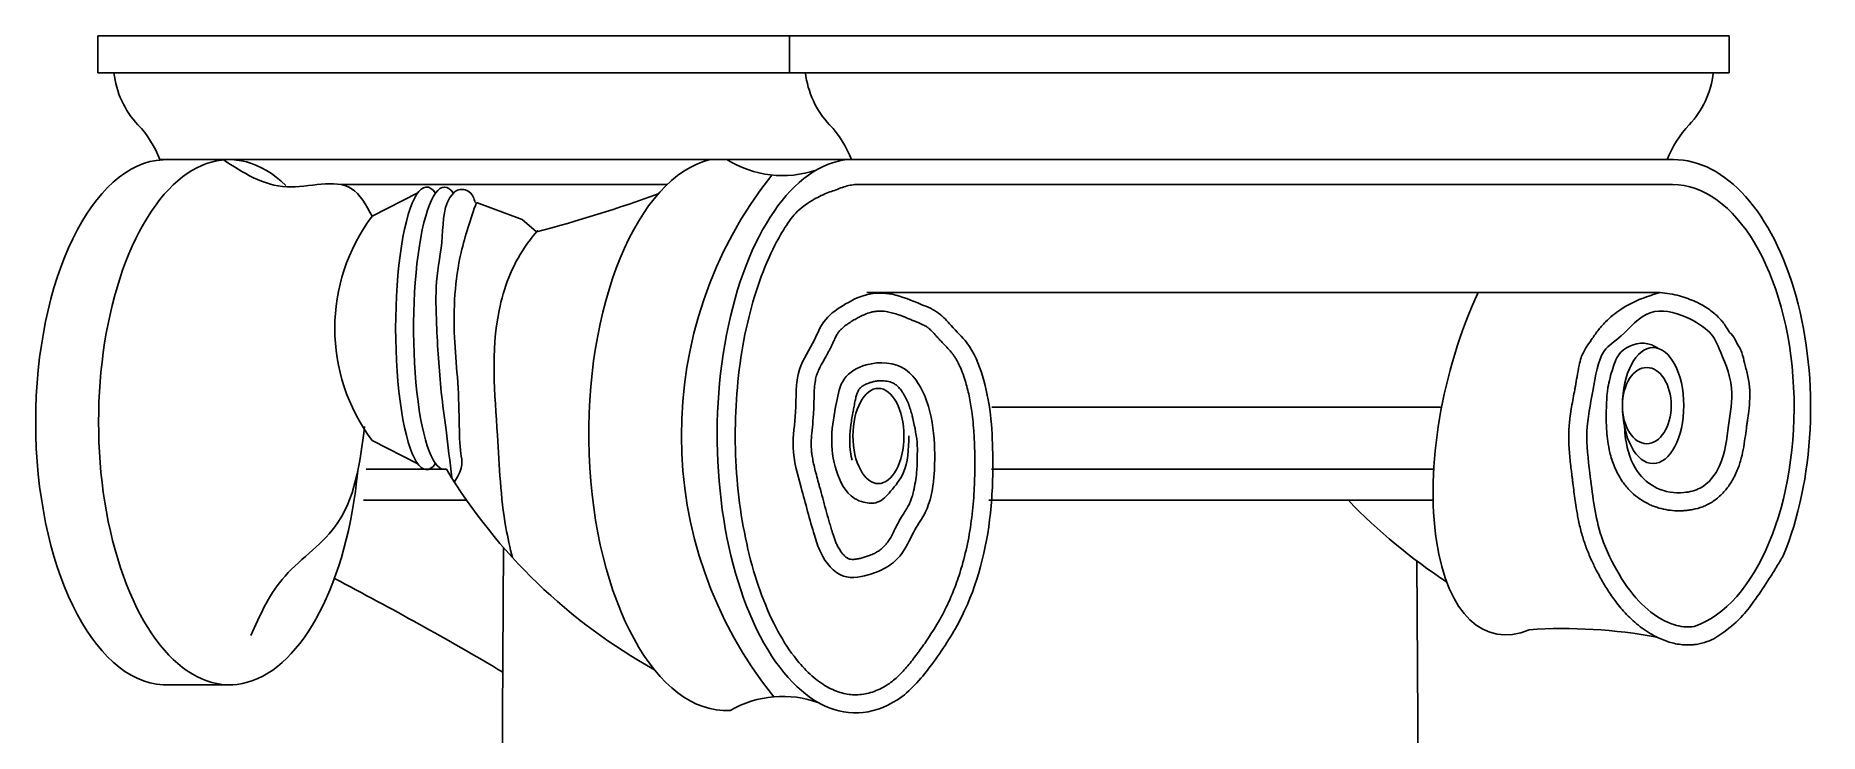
# Model space of a CAD drawing. Header units: millimetres. Extents: x -35 to 956, y 0 to 4692.
# Drawn here: x -35 to 955, y 4305 to 4692 of the extents above; entities that cross this region are included whole.
import ezdxf

# ---------------------------------------------------------------- set-up
doc = ezdxf.new("R2010")
doc.units = ezdxf.units.MM
doc.layers.add('ceco.net 394', color=7, linetype='Continuous')

msp = doc.modelspace()

# ---------------------------------------------------------------- linework, layer by layer
at = {"layer": 'ceco.net 394'}
for p, q in [((494.03, 4691.85), (0, 4691.85)), ((0, 4691.85), (0, 4671.25)), ((383.51, 4691.85), (383.51, 4671.25)), ((494.03, 4691.85), (904.6, 4691.85)), ((904.6, 4691.85), (904.6, 4671.25)), ((383.51, 4671.25), (0, 4671.25)), ((494.03, 4671.25), (383.51, 4671.25)), ((494.03, 4671.25), (904.6, 4671.25)), ((873.68, 4623.19), (34.33, 4623.19)), ((494.03, 4623.19), (417.84, 4623.19)), ((315.58, 4609.32), (134.94, 4609.32)), ((419.61, 4609.32), (873.14, 4609.32)), ((177.37, 4604.71), (152.02, 4591.79)), ((209.86, 4599.44), (235.19, 4589.96)), ((235.19, 4589.96), (243.24, 4583.12)), ((866.24, 4549.48), (426.35, 4549.48)), ((745.09, 4485.89), (495.68, 4485.89)), ((177.37, 4454.62), (152.02, 4467.55)), ((193.29, 4451.56), (148.75, 4451.56)), ((740.75, 4451.56), (495.55, 4451.56)), ((204.44, 4434.4), (147.22, 4434.4)), ((739.9, 4434.4), (494.03, 4434.4)), ((224.95, 4408.14), (198.26, 387.87)), ((731.32, 4400.75), (757.96, 387.87)), ((36.07, 4332.13), (74.77, 4332.13))]:
    msp.add_line(p, q, dxfattribs=at)
for centre, radius, start, end in [((58.78, 4676.95), 50.27, 186.50937, 223.29892), ((442.3, 4676.95), 50.27, 186.50937, 223.29892), ((845.82, 4676.95), 50.27, 316.70108, 353.49063), ((845.82, 4676.95), 50.27, 316.70108, 353.49063), ((-20.79, 4601.97), 59.06, 21.06017, 43.29892), ((362.73, 4601.97), 59.06, 21.06017, 43.29892), ((925.39, 4601.97), 59.06, 136.70108, 158.93983), ((379.71, 4672.68), 58.35, 237.99197, 288.55358), ((554.89, 4470.7), 231.37, 141.53166, 218.87181), ((51.6, 5314.55), 756.12, 284.68168, 290.0405), ((234.95, 4529.67), 103.62, 143.16411, 216.83589), ((459.34, 4612.28), 310.83, 211.13534, 240.99775), ((917.95, 4649.31), 310.83, 223.74318, 236.83103), ((-803.66, 2597.5, 0), 2022.5, 59.44566, 62.47224), ((812.63, 4079.09), 284.2, 79.47823, 93.83878), ((379.71, 4267.35), 58.35, 69.75775, 120)]:
    msp.add_arc(centre, radius, start, end, dxfattribs=at)
for centre, major_axis, ratio, start_param, end_param in [((72.82, 4477.63), (0.06, -145.55), 0.497992, 2.693562, 7.666264), ((37.94, 4477.63), (0.06, -145.55), 0.497992, 3.166518, 6.256662), ((348.48, 4471.04), (0.06, -153.21), 0.497992, 3.25915, 6.309312), ((419.8, 4469.98), (-0.4, 153.42), 0.498087, 0.050331, 3.486023), ((873.68, 4485.89), (0, -137.31), 0.553793, 7.211658, 9.424778), ((873.14, 4485.89), (0, -123.43), 0.546433, 6.463241, 9.424778), ((804.62, 4485.89), (30.54, 125.35), 0.45107, 1.151719, 3.46443)]:
    msp.add_ellipse(centre, major_axis=major_axis, ratio=ratio, start_param=start_param, end_param=end_param, dxfattribs=at)
at = {"layer": 'ceco.net 394', "extrusion": (0, 0, -1)}
for centre, major_axis, start_param, end_param in [((182.24, 4529.67), (0, -78.27), 5.990031, 9.717933), ((192.16, 4529.67), (0, 78.27), 3.07611, 6.57634)]:
    msp.add_ellipse(centre, major_axis=major_axis, ratio=0.219272, start_param=start_param, end_param=end_param, dxfattribs=at)
for centre, major_axis, ratio in [((862.38, 4486.86), (0, -32.15), 0.529382), ((858.89, 4486.86), (0, -21.11), 0.640736), ((432.77, 4470.01), (0, -26.39), 0.535557)]:
    msp.add_ellipse(centre, major_axis=major_axis, ratio=ratio, dxfattribs=at)
at = {"layer": 'ceco.net 394'}
for points in [[(152.02, 4591.79), (140.46, 4607.21), (104.72, 4608.12), (69.41, 4623.19)], [(209.23, 4599.4), (206.09, 4605.14), (199.29, 4606.19), (197.12, 4604.6), (190.92, 4580.58), (187.79, 4555.5), (187.79, 4531.99), (190.4, 4494.37), (193.02, 4473.46), (196.2, 4446.83)], [(147.88, 4475.32), (131.43, 4419.73), (102.07, 4390.41), (84.79, 4359.48)], [(451.87, 4479.77), (454.34, 4464.6), (454.34, 4458.46), (454, 4449.93), (452.28, 4439.37)]]:
    msp.add_spline(points, degree=3, dxfattribs=at)
for points, knots in [([(419.61, 4609.32), (417.37, 4609.09), (415.1, 4608.58), (410.5, 4606.98), (408.16, 4605.89), (403.52, 4604.61), (400.67, 4602.97), (395.62, 4600.56), (391.56, 4597.6), (386.25, 4593.18), (383.96, 4590.12), (379.55, 4583.37), (377.41, 4579.69), (372.26, 4569.66), (369.38, 4562.92), (364.25, 4548.39), (362.01, 4540.6), (358.25, 4524.25), (356.75, 4515.69), (354.53, 4498.14), (353.83, 4489.13), (353.25, 4471), (353.38, 4461.88), (354.46, 4443.83), (355.41, 4434.91), (358.11, 4417.61), (359.85, 4409.22), (364.04, 4393.29), (366.49, 4385.75), (372, 4371.78), (375.05, 4365.36), (381.58, 4353.89), (385.06, 4348.84), (391.39, 4341.3), (394.19, 4338.48), (399.8, 4333.77), (402.61, 4331.88), (408.14, 4328.98), (410.86, 4327.96), (416.2, 4326.71), (418.82, 4326.47), (424.09, 4326.73), (426.74, 4327.22), (432.13, 4329.02), (434.88, 4330.32), (438.47, 4332.59), (439.29, 4333.15), (440.12, 4333.74)], [0.050331, 0.050331, 0.050331, 0.050331, 0.169771, 0.169771, 0.289211, 0.289211, 0.408651, 0.408651, 0.528091, 0.528091, 0.647531, 0.647531, 0.766971, 0.766971, 0.950638, 0.950638, 1.134305, 1.134305, 1.317972, 1.317972, 1.501639, 1.501639, 1.685306, 1.685306, 1.868973, 1.868973, 2.05264, 2.05264, 2.236307, 2.236307, 2.419974, 2.419974, 2.603641, 2.603641, 2.743814, 2.743814, 2.883987, 2.883987, 3.024159, 3.024159, 3.164332, 3.164332, 3.304505, 3.304505, 3.444678, 3.444678, 3.486023, 3.486023, 3.486023, 3.486023]), ([(209.86, 4599.44), (206.7, 4590.28), (198.42, 4566.21), (196.56, 4532.96), (199.57, 4501.89), (200.47, 4479.92), (200.42, 4459.72), (203.16, 4452.9), (197.64, 4444.56)], [0, 0, 0, 0, 29.00697, 76.177631, 98.180172, 122.761673, 142.102585, 158.671815, 158.671815, 158.671815, 158.671815]), ([(243.24, 4583.12), (245.74, 4586.06), (232.24, 4571.3), (216.59, 4529.6), (221.69, 4476.26), (223.48, 4430.34), (228.47, 4408.13), (229.86, 4402.63)], [0, 0, 0, 0, 21.925623, 59.759268, 128.93148, 180.314491, 197.340258, 197.340258, 197.340258, 197.340258]), ([(449.68, 4470.01), (449.52, 4462.75), (449.27, 4451.26), (440.31, 4440.07), (433.34, 4432.28), (425.18, 4432.78), (415.4, 4436.76), (408.28, 4450.87), (405.9, 4469.58), (409.12, 4486.48), (412.24, 4502.96), (428.02, 4511.94), (446.08, 4510.62), (456.2, 4498.17), (462.24, 4483.07), (464.32, 4465.35), (463.82, 4445.61), (461.05, 4429.81), (452.08, 4417.32), (447.68, 4406.24), (439.11, 4397.62), (427.98, 4392.79), (411.65, 4389.37), (401.06, 4402.88), (395.57, 4420.4), (390.43, 4439.86), (384, 4462.7), (387.84, 4484.47), (386.18, 4505.91), (396.79, 4520.92), (401.92, 4534.55), (412.75, 4542.53), (426.35, 4549.48), (441.13, 4549.48), (454.74, 4543.56), (466.51, 4538.98), (473.65, 4530.22), (484.19, 4520.38), (494.27, 4496.09), (496.81, 4463.65), (495.53, 4418.43), (485.3, 4377.67), (464.63, 4345.69), (452.69, 4330.83), (445.98, 4325.64)], [0, 0, 0, 0, 20.888878, 33.086623, 42.677059, 50.083483, 55.746301, 73.978859, 92.874239, 112.20072, 125.964519, 140.46195, 162.401442, 173.502286, 186.762104, 210.950645, 226.188969, 246.350888, 257.475108, 271.893026, 281.745847, 292.851122, 308.58947, 326.75788, 336.946971, 364.508105, 387.126979, 406.754621, 430.356293, 448.849955, 460.142696, 473.473205, 486.999109, 501.376299, 517.706245, 528.232747, 538.085569, 551.031353, 571.280477, 614.736145, 647.837328, 707.234643, 736.952244, 762.518682, 762.518682, 762.518682, 762.518682]), ([(866.24, 4549.48), (862.88, 4548.47), (855.28, 4546.18), (844.82, 4540.99), (836.92, 4534.37), (831.67, 4528.55), (828.4, 4523.46), (825.28, 4519.56), (823.76, 4516.06), (822.77, 4514.37), (822.41, 4513.58)], [0, 0, 0, 0, 10.502548, 23.80998, 34.682146, 41.229041, 47.237293, 52.843574, 56.071397, 58.673731, 58.673731, 58.673731, 58.673731]), ([(846.54, 4475.11), (846.65, 4472.88), (847.4, 4464.21), (851.4, 4450.83), (864.25, 4439.7), (877.56, 4437.76), (891.23, 4440.96), (902.01, 4455.13), (903.76, 4475.08), (908.14, 4498.5), (898.82, 4518.16), (895.69, 4526.99), (880.3, 4537.36), (858.92, 4542.11), (845.47, 4524.64), (832.48, 4517.65), (829.44, 4495.68), (824.31, 4472.41), (827.88, 4445.96), (830.59, 4419.47), (841.47, 4395.77), (853.04, 4378.61), (866.27, 4367.9), (877.69, 4364), (883.29, 4364.2), (885.22, 4364.46)], [9.834456, 9.834456, 9.834456, 9.834456, 16.544158, 35.886951, 49.964934, 65.057072, 74.4863, 90.893061, 113.745181, 134.465644, 160.344605, 177.379526, 193.914452, 213.917983, 235.553487, 252.569761, 278.022233, 300.573032, 323.765039, 357.315356, 379.884739, 401.21356, 418.906662, 430.154815, 436.096594, 436.096594, 436.096594, 436.096594]), ([(866.24, 4549.48), (869.9, 4549.04), (876.76, 4548.22), (883.08, 4545.57), (886.09, 4544.38)], [0, 0, 0, 0, 10.979216, 20.583828, 20.583828, 20.583828, 20.583828]), ([(904.57, 4527.68), (903.93, 4528.89), (903.21, 4530.1), (902.09, 4531.72), (901.79, 4532.13), (901.18, 4532.94), (900.86, 4533.33), (899.9, 4534.47), (899.23, 4535.2), (896.82, 4537.61), (894.96, 4539.11), (891.11, 4541.75), (889.11, 4542.9), (886.75, 4544.07), (886.42, 4544.23), (886.09, 4544.38)], [173.849383, 173.849383, 173.849383, 173.849383, 176.97134, 176.97134, 178.043331, 178.043331, 179.115322, 179.115322, 181.259303, 181.259303, 186.573894, 186.573894, 191.888486, 191.888486, 192.74486, 192.74486, 192.74486, 192.74486]), ([(452.28, 4439.37), (452.03, 4438.25), (451.74, 4437.17), (451.16, 4435.35), (450.89, 4434.58), (450.35, 4433.25), (450.09, 4432.67), (449.62, 4431.72), (449.4, 4431.31), (448.93, 4430.46), (448.67, 4430.02), (447.84, 4428.63), (447.21, 4427.63), (445.84, 4425.44), (445.11, 4424.26), (443.65, 4421.68), (443, 4420.43), (441.81, 4418.08), (441.26, 4416.98), (440.21, 4414.94), (439.71, 4414.01), (438.96, 4412.73), (438.71, 4412.32), (438.15, 4411.47), (437.86, 4411.06), (437.22, 4410.23), (436.88, 4409.83), (435.83, 4408.66), (435.07, 4407.94), (433.96, 4407.04), (433.63, 4406.8), (432.97, 4406.34), (432.63, 4406.12), (431.55, 4405.47), (430.77, 4405.06), (429.06, 4404.28), (428.13, 4403.9), (426.75, 4403.41), (426.39, 4403.29), (425.25, 4402.91), (424.51, 4402.68), (423.06, 4402.28), (422.36, 4402.11), (420.79, 4401.79), (419.96, 4401.67), (418.51, 4401.58), (417.91, 4401.6), (417.25, 4401.68), (417.08, 4401.71), (416.83, 4401.77), (416.74, 4401.79), (416.58, 4401.84), (416.52, 4401.86), (416.38, 4401.91), (416.3, 4401.94), (416.07, 4402.05), (415.89, 4402.14), (415.33, 4402.48), (414.89, 4402.79), (413.96, 4403.62), (413.46, 4404.14), (412.46, 4405.32), (411.97, 4406), (411.02, 4407.45), (410.57, 4408.22), (409.83, 4409.67), (409.52, 4410.32), (408.94, 4411.69), (408.66, 4412.4), (408.14, 4413.87), (407.88, 4414.63), (407.45, 4415.99), (407.27, 4416.57), (406.94, 4417.66), (406.79, 4418.17), (406.49, 4419.17), (406.34, 4419.67), (405.9, 4421.18), (405.61, 4422.19), (404.74, 4425.23), (404.16, 4427.28), (402.45, 4433.46), (401.32, 4437.64), (399.97, 4442.62), (399.77, 4443.36), (399.15, 4445.6), (398.75, 4447.07), (397.98, 4449.94), (397.62, 4451.35), (396.71, 4455.18), (396.23, 4457.54), (395.8, 4460.62), (395.71, 4461.45), (395.61, 4462.73), (395.58, 4463.2), (395.54, 4464.05), (395.53, 4464.43), (395.51, 4465.22), (395.51, 4465.62), (395.53, 4466.84), (395.56, 4467.68), (395.73, 4470.52), (395.93, 4472.64), (396.39, 4477.16), (396.63, 4479.56), (396.83, 4482.59), (396.86, 4483.09), (396.9, 4484.06), (396.92, 4484.54), (396.98, 4485.98), (397, 4486.91), (397.07, 4489.65), (397.1, 4491.4), (397.2, 4494.7), (397.28, 4496.25), (397.55, 4499.12), (397.74, 4500.44), (398.1, 4502.14), (398.22, 4502.63), (398.42, 4503.31), (398.48, 4503.53), (398.68, 4504.17), (398.84, 4504.6), (399.2, 4505.52), (399.4, 4505.99), (400.19, 4507.7), (400.88, 4509.02), (402.45, 4511.88), (403.34, 4513.42), (404.57, 4515.64), (404.88, 4516.22), (405.51, 4517.41), (405.83, 4518.02), (406.28, 4518.93), (406.42, 4519.22), (406.7, 4519.79), (406.83, 4520.07), (407.21, 4520.89), (407.46, 4521.41), (408.15, 4522.92), (408.57, 4523.83), (409.36, 4525.41), (409.73, 4526.1), (410.2, 4526.86), (410.33, 4527.05), (410.57, 4527.4), (410.68, 4527.56), (410.94, 4527.89), (411.08, 4528.06), (411.52, 4528.58), (411.86, 4528.93), (412.99, 4530.02), (413.91, 4530.77), (415.54, 4531.95), (416.15, 4532.37), (417.2, 4533.06), (417.64, 4533.33), (418.47, 4533.85), (418.86, 4534.08), (419.62, 4534.54), (420.01, 4534.76), (421.16, 4535.41), (421.91, 4535.82), (424.16, 4536.95), (425.61, 4537.58), (427.46, 4538.22), (427.94, 4538.37), (428.74, 4538.59), (429.08, 4538.67), (429.75, 4538.82), (430.09, 4538.88), (431.1, 4539.05), (431.77, 4539.12), (433.97, 4539.26), (435.51, 4539.19), (437.6, 4538.88), (438.08, 4538.79), (439.05, 4538.59), (439.55, 4538.47), (441.09, 4538.08), (442.17, 4537.75), (445.11, 4536.75), (447.04, 4536), (449.79, 4534.88), (450.54, 4534.57), (451.68, 4534.1), (452.06, 4533.95), (452.77, 4533.66), (453.09, 4533.53), (453.72, 4533.27), (454.03, 4533.14), (454.93, 4532.78), (455.49, 4532.54), (457, 4531.89), (457.85, 4531.49), (458.9, 4530.93), (459.2, 4530.76), (459.73, 4530.43), (459.97, 4530.27), (460.32, 4530.01), (460.46, 4529.91), (460.75, 4529.67), (460.91, 4529.53), (461.39, 4529.1), (461.74, 4528.77), (462.74, 4527.75), (463.43, 4526.99), (464.55, 4525.74), (464.92, 4525.33), (465.57, 4524.61), (465.84, 4524.31), (466.39, 4523.72), (466.67, 4523.43), (467.48, 4522.57), (468, 4522.02), (469.54, 4520.43), (470.49, 4519.44), (472.22, 4517.56), (473, 4516.67), (473.84, 4515.59), (474.01, 4515.36), (474.36, 4514.9), (474.52, 4514.66), (475.03, 4513.93), (475.35, 4513.43), (476.3, 4511.88), (476.9, 4510.78), (478.78, 4506.92), (479.91, 4503.89), (481.32, 4499.31), (481.71, 4497.9), (482.44, 4495.08), (482.77, 4493.65), (483.69, 4489.35), (484.19, 4486.44), (485.13, 4479.6), (485.51, 4475.63), (485.97, 4468.39), (486.09, 4465.12), (486.21, 4460.13), (486.24, 4458.43), (486.26, 4455.04), (486.26, 4453.34), (486.22, 4448.27), (486.13, 4444.91), (485.74, 4436.58), (485.35, 4431.62), (484.21, 4421.75), (483.45, 4416.83), (481.57, 4407.28), (480.46, 4402.65), (478.12, 4394.49), (476.96, 4390.93), (474.64, 4384.65), (473.53, 4381.92), (471.49, 4377.36), (470.62, 4375.52), (468.77, 4371.88), (467.81, 4370.08), (464.77, 4364.71), (462.56, 4361.18), (458.66, 4355.38), (457.06, 4353.1), (454.56, 4349.67), (453.73, 4348.54), (452.05, 4346.33), (451.21, 4345.25), (448.65, 4342.09), (446.93, 4340.12), (443.44, 4336.55), (441.67, 4334.95), (439.87, 4333.56)], [236.20409, 236.20409, 236.20409, 236.20409, 240.369448, 240.369448, 243.607905, 243.607905, 246.268805, 246.268805, 248.135706, 248.135706, 250.002607, 250.002607, 253.73641, 253.73641, 257.470212, 257.470212, 261.204014, 261.204014, 264.937816, 264.937816, 268.671618, 268.671618, 270.637229, 270.637229, 272.967752, 272.967752, 275.298275, 275.298275, 279.95932, 279.95932, 281.874287, 281.874287, 283.789255, 283.789255, 287.61919, 287.61919, 291.449125, 291.449125, 292.803784, 292.803784, 295.513104, 295.513104, 298.222424, 298.222424, 301.937423, 301.937423, 305.652423, 305.652423, 307.18512, 307.18512, 308.26298, 308.26298, 309.151604, 309.151604, 310.040227, 310.040227, 311.817473, 311.817473, 315.291633, 315.291633, 318.765793, 318.765793, 322.239953, 322.239953, 325.714113, 325.714113, 328.564246, 328.564246, 331.414379, 331.414379, 334.202705, 334.202705, 336.207446, 336.207446, 337.829853, 337.829853, 339.452261, 339.452261, 342.697076, 342.697076, 349.186706, 349.186706, 362.165967, 362.165967, 364.450074, 364.450074, 369.018288, 369.018288, 373.586502, 373.586502, 381.749759, 381.749759, 384.804036, 384.804036, 386.593913, 386.593913, 388.091562, 388.091562, 389.589211, 389.589211, 392.584509, 392.584509, 399.393845, 399.393845, 406.203182, 406.203182, 407.50814, 407.50814, 408.813099, 408.813099, 411.423017, 411.423017, 416.642852, 416.642852, 421.862687, 421.862687, 427.082522, 427.082522, 429.291066, 429.291066, 430.342297, 430.342297, 432.444759, 432.444759, 434.547221, 434.547221, 439.781664, 439.781664, 445.016106, 445.016106, 446.811282, 446.811282, 448.583044, 448.583044, 449.401452, 449.401452, 450.219861, 450.219861, 451.856678, 451.856678, 455.130311, 455.130311, 458.403945, 458.403945, 459.570048, 459.570048, 460.764431, 460.764431, 461.958814, 461.958814, 464.34758, 464.34758, 469.105023, 469.105023, 471.619378, 471.619378, 473.278794, 473.278794, 474.692702, 474.692702, 476.106611, 476.106611, 478.934429, 478.934429, 484.590064, 484.590064, 486.655052, 486.655052, 488.179473, 488.179473, 489.703894, 489.703894, 492.752737, 492.752737, 499.515526, 499.515526, 501.506517, 501.506517, 503.497508, 503.497508, 507.47949, 507.47949, 513.877177, 513.877177, 516.209927, 516.209927, 517.36783, 517.36783, 518.34061, 518.34061, 519.313391, 519.313391, 521.258951, 521.258951, 524.854145, 524.854145, 526.526305, 526.526305, 528.171213, 528.171213, 529.230942, 529.230942, 530.29067, 530.29067, 532.410128, 532.410128, 535.922225, 535.922225, 537.488913, 537.488913, 538.577698, 538.577698, 539.666483, 539.666483, 541.844053, 541.844053, 546.199193, 546.199193, 550.554333, 550.554333, 551.730843, 551.730843, 552.907353, 552.907353, 555.260373, 555.260373, 559.966413, 559.966413, 570.962929, 570.962929, 575.746001, 575.746001, 580.529073, 580.529073, 590.095218, 590.095218, 602.741662, 602.741662, 612.916769, 612.916769, 618.162033, 618.162033, 623.407297, 623.407297, 633.897825, 633.897825, 649.471136, 649.471136, 665.044447, 665.044447, 680.003815, 680.003815, 691.936953, 691.936953, 701.443955, 701.443955, 708.082074, 708.082074, 714.720192, 714.720192, 727.996429, 727.996429, 736.667398, 736.667398, 741.004499, 741.004499, 745.3416, 745.3416, 754.015801, 754.015801, 762.518682, 762.518682, 762.518682, 762.518682]), ([(836.38, 4479.47), (836.4, 4485.3), (836.44, 4494.84), (839.76, 4507.13), (844.04, 4519.03), (856.91, 4522.95), (863.3, 4519.84), (865.03, 4518.61)], [0, 0, 0, 0, 17.363446, 28.387808, 38.354097, 53.96502, 60.402477, 60.402477, 60.402477, 60.402477]), ([(904.57, 4527.68), (904.65, 4527.6), (905.84, 4526.38), (907.49, 4524.4), (908.96, 4520.9), (910.96, 4518.19), (912.29, 4513.97), (913.06, 4511), (913.4, 4509.1)], [46.067987, 46.067987, 46.067987, 46.067987, 46.397477, 51.133355, 53.715493, 57.726518, 61.105365, 66.911394, 66.911394, 66.911394, 66.911394]), ([(822.41, 4513.58), (822.04, 4512.08), (821.71, 4510.59), (820.97, 4506.98), (820.58, 4504.89), (819.91, 4501.08), (819.61, 4499.35), (819.19, 4496.97), (819.06, 4496.28), (818.65, 4494.06), (818.36, 4492.52), (817.47, 4487.76), (816.87, 4484.45), (816.23, 4479.69), (816.07, 4478.35), (815.85, 4476.04), (815.78, 4475.08), (815.68, 4473.32), (815.64, 4472.52), (815.6, 4470.92), (815.59, 4470.13), (815.6, 4467.77), (815.64, 4466.22), (815.88, 4461.61), (816.16, 4458.62), (816.64, 4454.28), (816.81, 4452.87), (817.1, 4450.5), (817.22, 4449.54), (817.43, 4447.79), (817.53, 4447.01), (817.72, 4445.43), (817.81, 4444.64), (818.1, 4442.25), (818.3, 4440.64), (818.91, 4435.79), (819.36, 4432.51), (820.3, 4426.9), (820.74, 4424.59), (821.77, 4419.83), (822.38, 4417.39), (823.42, 4413.78), (823.78, 4412.63), (824.54, 4410.34), (824.94, 4409.21), (826.19, 4405.84), (827.1, 4403.63), (828.95, 4399.51), (829.88, 4397.58), (831.52, 4394.38), (832.21, 4393.1), (833.51, 4390.75), (834.12, 4389.68), (835.37, 4387.55), (836.02, 4386.49), (838.02, 4383.31), (839.43, 4381.22), (842.75, 4376.72), (844.7, 4374.34), (849.07, 4369.6), (851.53, 4367.26), (856.93, 4362.93), (859.87, 4360.95), (864.21, 4358.65), (865.4, 4358.07), (867.87, 4357), (869.14, 4356.51), (871.55, 4355.71), (872.68, 4355.39), (875.13, 4354.82), (876.47, 4354.58), (878.42, 4354.36), (879, 4354.31), (880.15, 4354.24), (880.72, 4354.22), (882.41, 4354.2), (883.51, 4354.24), (885.25, 4354.39), (885.9, 4354.46), (886.53, 4354.54)], [261.523162, 261.523162, 261.523162, 261.523162, 265.718006, 265.718006, 271.765288, 271.765288, 276.955624, 276.955624, 279.111407, 279.111407, 283.801028, 283.801028, 293.3554, 293.3554, 297.019029, 297.019029, 299.573893, 299.573893, 301.673065, 301.673065, 303.772237, 303.772237, 307.97058, 307.97058, 316.367268, 316.367268, 320.491559, 320.491559, 323.383823, 323.383823, 325.760065, 325.760065, 328.136307, 328.136307, 332.888791, 332.888791, 342.393758, 342.393758, 348.977782, 348.977782, 355.890042, 355.890042, 359.140181, 359.140181, 362.390321, 362.390321, 368.890599, 368.890599, 374.756125, 374.756125, 378.792614, 378.792614, 382.203833, 382.203833, 385.615052, 385.615052, 392.43749, 392.43749, 400.562354, 400.562354, 409.225, 409.225, 417.887647, 417.887647, 421.025861, 421.025861, 424.164076, 424.164076, 426.76587, 426.76587, 429.713498, 429.713498, 430.939163, 430.939163, 432.164828, 432.164828, 434.616157, 434.616157, 436.096594, 436.096594, 436.096594, 436.096594]), ([(418.23, 4456.53), (418.16, 4456.82), (418.09, 4457.1), (417.63, 4459.11), (417.34, 4460.83), (416.91, 4464.76), (416.82, 4466.97), (416.96, 4471.42), (417.18, 4473.72), (417.84, 4478.56), (418.28, 4481.09), (418.95, 4484.66), (419.13, 4485.6), (419.41, 4487.09), (419.51, 4487.62), (419.71, 4488.63), (419.81, 4489.12), (420.1, 4490.52), (420.3, 4491.39), (420.72, 4492.92), (420.95, 4493.58), (421.39, 4494.7), (421.61, 4495.14), (421.88, 4495.59), (421.94, 4495.69), (422.05, 4495.85), (422.1, 4495.92), (422.22, 4496.07), (422.28, 4496.14), (422.47, 4496.37), (422.62, 4496.52), (423.18, 4497.06), (423.69, 4497.47), (424.92, 4498.25), (425.64, 4498.63), (427.1, 4499.25), (427.81, 4499.51), (429.25, 4499.94), (429.97, 4500.11), (431.41, 4500.38), (432.14, 4500.48), (434.2, 4500.65), (435.52, 4500.63), (437.95, 4500.33), (439.06, 4500.05), (440.41, 4499.54), (440.78, 4499.37), (441.5, 4499.01), (441.85, 4498.8), (442.66, 4498.23), (443.19, 4497.8), (444.26, 4496.72), (444.81, 4496.08), (445.74, 4494.84), (446.11, 4494.29), (446.76, 4493.27), (447.03, 4492.81), (447.55, 4491.89), (447.8, 4491.42), (448.52, 4489.97), (448.97, 4488.97), (449.8, 4486.87), (450.19, 4485.78), (450.87, 4483.63), (451.17, 4482.58), (451.59, 4480.95), (451.73, 4480.36), (451.87, 4479.77)], [77.443788, 77.443788, 77.443788, 77.443788, 78.508205, 78.508205, 84.855201, 84.855201, 92.992259, 92.992259, 101.129316, 101.129316, 109.266374, 109.266374, 112.094278, 112.094278, 113.681546, 113.681546, 115.268815, 115.268815, 118.443353, 118.443353, 121.61789, 121.61789, 124.792428, 124.792428, 125.791525, 125.791525, 126.613591, 126.613591, 127.435656, 127.435656, 129.079788, 129.079788, 132.988049, 132.988049, 136.89631, 136.89631, 140.118779, 140.118779, 143.150288, 143.150288, 146.181796, 146.181796, 151.876308, 151.876308, 157.57082, 157.57082, 159.854468, 159.854468, 162.391406, 162.391406, 166.282281, 166.282281, 170.173156, 170.173156, 172.920836, 172.920836, 174.98777, 174.98777, 177.054703, 177.054703, 181.18857, 181.18857, 185.389157, 185.389157, 189.164705, 189.164705, 191.244909, 191.244909, 191.244909, 191.244909]), ([(836.38, 4479.47), (836.4, 4478.73), (836.41, 4478), (836.49, 4475.76), (836.56, 4474.24), (836.8, 4470.8), (836.99, 4468.87), (837.55, 4464.93), (837.92, 4462.93), (839.03, 4458.27), (839.86, 4455.6), (842.04, 4450.32), (843.4, 4447.71), (845.61, 4444.45), (846.17, 4443.69), (847.33, 4442.21), (847.94, 4441.49), (849.84, 4439.4), (851.22, 4438.1), (853.94, 4435.88), (855.26, 4434.93), (857.55, 4433.51), (858.48, 4432.99), (860.23, 4432.11), (861.05, 4431.73), (862.7, 4431.05), (863.53, 4430.75), (866.05, 4429.92), (867.75, 4429.5), (871.08, 4428.89), (872.72, 4428.71), (875.92, 4428.53), (877.48, 4428.53), (879.91, 4428.67), (880.79, 4428.74), (882.57, 4428.96), (883.47, 4429.09), (886.19, 4429.62), (888.04, 4430.12), (890.78, 4431.16), (891.67, 4431.54), (893.05, 4432.23), (893.55, 4432.49), (894.51, 4433.05), (894.97, 4433.34), (896.34, 4434.23), (897.21, 4434.88), (899.77, 4436.97), (901.3, 4438.54), (904.01, 4441.83), (905.2, 4443.55), (907.02, 4446.63), (907.71, 4447.97), (909.37, 4451.57), (910.17, 4453.83), (911.47, 4458.25), (911.96, 4460.41), (912.76, 4464.62), (913.07, 4466.66), (913.62, 4470.61), (913.86, 4472.51), (914.21, 4475.06), (914.32, 4475.8), (914.54, 4477.29), (914.65, 4478.05), (914.99, 4480.37), (915.21, 4481.96), (915.7, 4485.99), (915.94, 4488.47), (916.05, 4492.08), (916.05, 4493.12), (916.01, 4494.93), (915.97, 4495.7), (915.87, 4497.11), (915.81, 4497.77), (915.59, 4499.68), (915.4, 4500.92), (914.7, 4504.57), (914.08, 4506.88), (913.4, 4509.1)], [5.291507, 5.291507, 5.291507, 5.291507, 7.376548, 7.376548, 11.546629, 11.546629, 16.646393, 16.646393, 21.746156, 21.746156, 28.456107, 28.456107, 35.166058, 35.166058, 37.245457, 37.245457, 39.324856, 39.324856, 43.483654, 43.483654, 47.012873, 47.012873, 49.302912, 49.302912, 51.218644, 51.218644, 53.134375, 53.134375, 56.965839, 56.965839, 60.620542, 60.620542, 64.127594, 64.127594, 66.119359, 66.119359, 68.111123, 68.111123, 72.094652, 72.094652, 74.009375, 74.009375, 75.086869, 75.086869, 76.164364, 76.164364, 78.319354, 78.319354, 82.876123, 82.876123, 87.432893, 87.432893, 90.840795, 90.840795, 96.534732, 96.534732, 102.228669, 102.228669, 107.922606, 107.922606, 113.616543, 113.616543, 115.877248, 115.877248, 118.137954, 118.137954, 122.659366, 122.659366, 129.229994, 129.229994, 131.833934, 131.833934, 133.697256, 133.697256, 135.262103, 135.262103, 138.341936, 138.341936, 144.521438, 144.521438, 144.521438, 144.521438]), ([(886.53, 4354.54), (888.52, 4354.96), (893.96, 4356.11), (902.75, 4361.78), (911.92, 4369.61), (919.69, 4380.2), (925.8, 4389.16), (930.76, 4397.31), (933.32, 4401.55), (934.57, 4403.64)], [0, 0, 0, 0, 6.062221, 16.59858, 30.80713, 42.097367, 55.828429, 63.385074, 70.685844, 70.685844, 70.685844, 70.685844])]:
    msp.add_open_spline(points, degree=3, knots=knots, dxfattribs=at)

doc.saveas('drawing.dxf')
